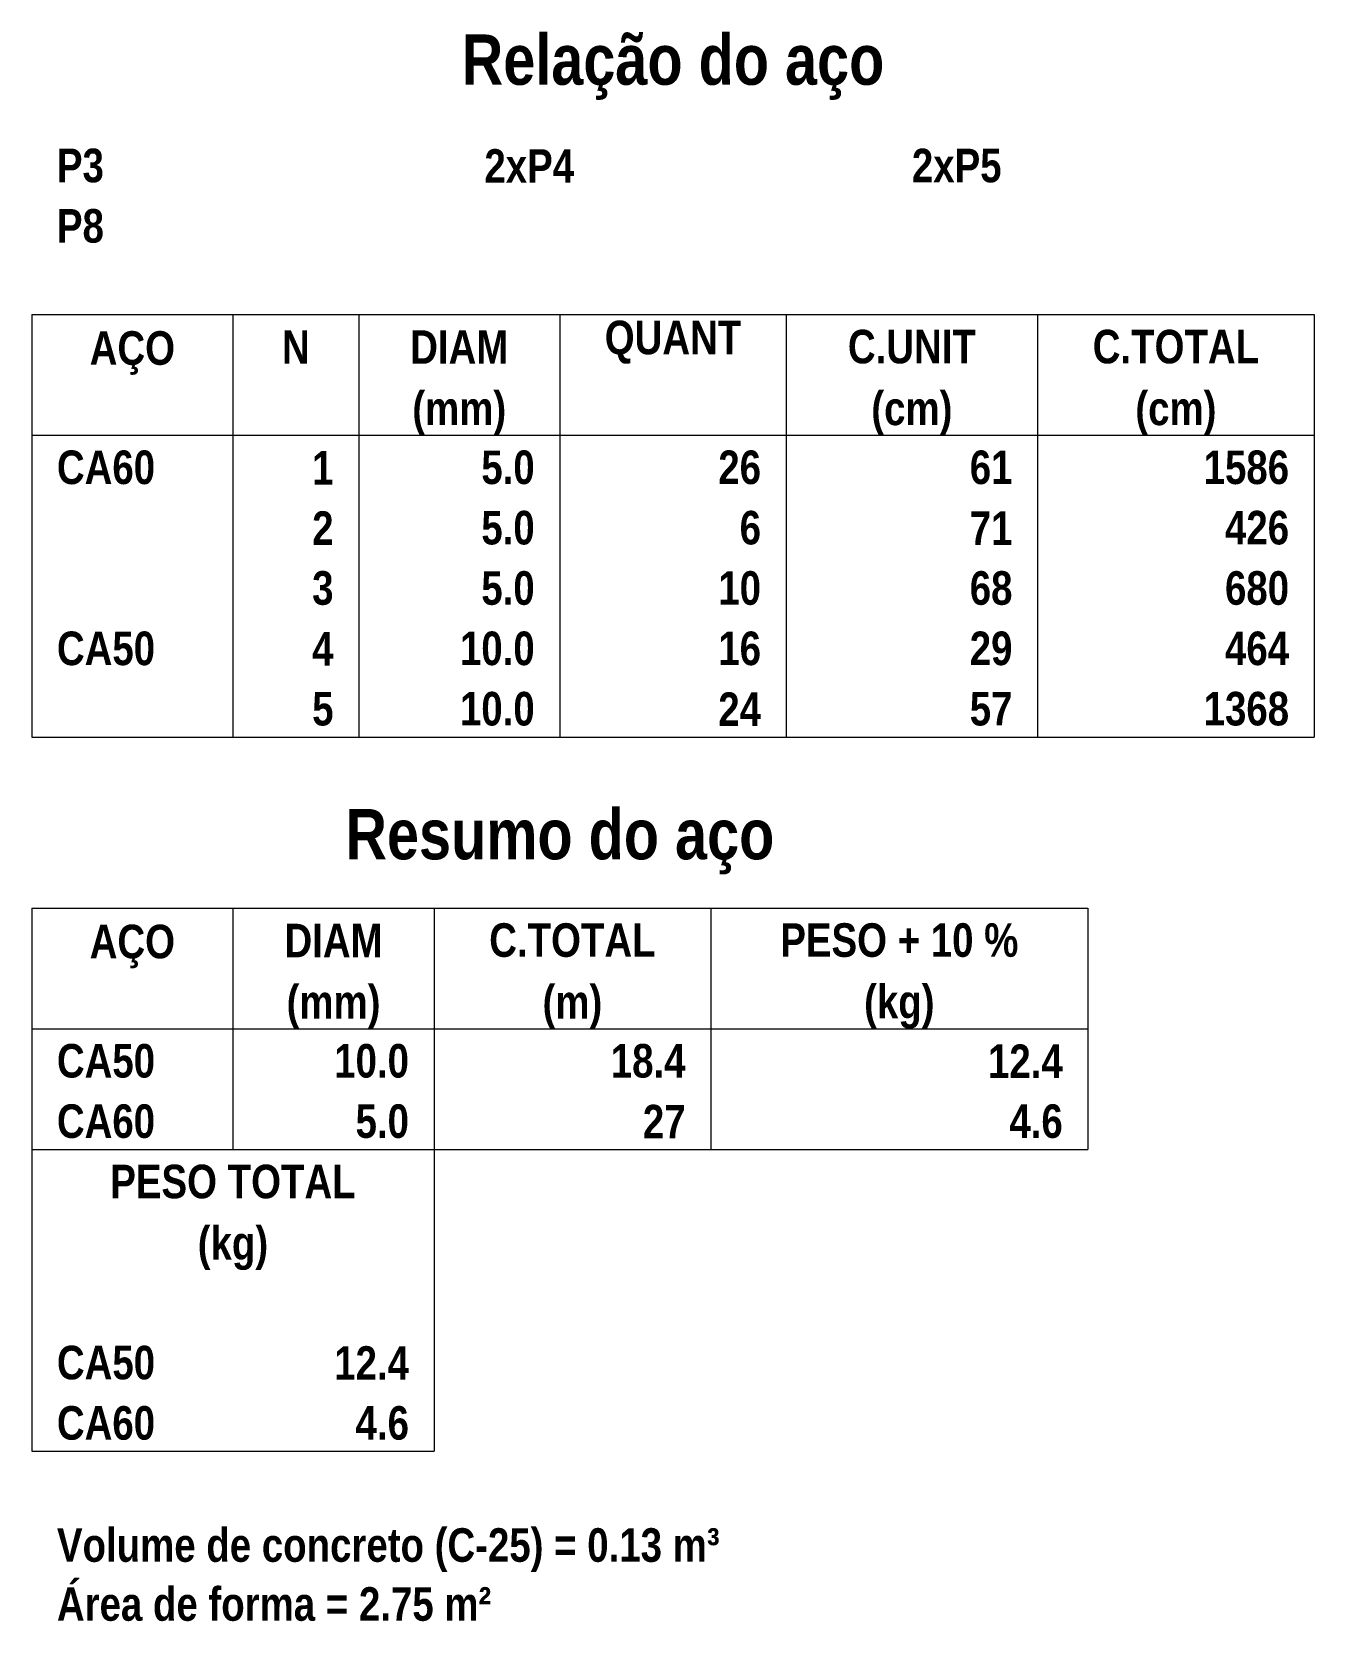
# Model space of a CAD drawing. Header units: millimetres. Extents: x 2249 to 2676, y -663 to -441.
# Drawn here: x 2667.89 to 2675.99, y -552.03 to -541.99 of the extents above; entities that cross this region are included whole.
import ezdxf

# ---------------------------------------------------------------- set-up
doc = ezdxf.new("R2010")
doc.units = ezdxf.units.MM
doc.header["$LTSCALE"] = 0.5
doc.header["$MEASUREMENT"] = 0
doc.layers.add('DT-Relação do aço', color=9, linetype='CONTINUOUS', lineweight=5)
doc.styles.add('ARIAL', font='ARIALNB.TTF')

msp = doc.modelspace()

# ---------------------------------------------------------------- texts
at = {"layer": 'DT-Relação do aço', "color": 7, "line_spacing_factor": 0.9, "style": 'ARIAL'}
for s, insert, char_height, width, attachment_point in [('Relação do aço', (2671.9422, -542.4208), 0.3177, 5.33736, 8), ('P3', (2668.0504, -542.9439), 0.2118, 0.50832, 7), ('2xP4', (2670.7509, -542.9439), 0.2118, 1.01664, 7), ('2xP5', (2673.4513, -542.9439), 0.2118, 1.01664, 7), ('P8', (2668.0504, -543.3252), 0.2118, 0.50832, 7), ('QUANT', (2671.9422, -544.0877), 0.2118, 1.2708, 8), ('AÇO', (2668.527, -544.1576), 0.2118, 0.76248, 8), ('N', (2669.5595, -544.0877), 0.2118, 0.25416, 8), ('DIAM', (2670.592, -544.0877), 0.2118, 1.01664, 8), ('C.UNIT', (2673.4513, -544.0877), 0.2118, 1.52496, 8), ('C.TOTAL', (2675.1192, -544.0877), 0.2118, 1.77912, 8), ('(mm)', (2670.592, -544.5388), 0.2118, 1.01664, 8), ('(cm)', (2673.4513, -544.5388), 0.2118, 1.01664, 8), ('(cm)', (2675.1192, -544.5388), 0.2118, 1.01664, 8), ('CA60', (2668.0504, -544.8501), 0.2118, 1.01664, 7), ('1', (2669.7978, -544.8501), 0.2118, 0.25416, 9), ('5.0', (2671.0686, -544.8501), 0.2118, 0.76248, 9), ('26', (2672.4982, -544.8501), 0.2118, 0.50832, 9), ('61', (2674.0867, -544.8501), 0.2118, 0.50832, 9), ('1586', (2675.8341, -544.8501), 0.2118, 1.01664, 9), ('2', (2669.7978, -545.2314), 0.2118, 0.25416, 9), ('5.0', (2671.0686, -545.2314), 0.2118, 0.76248, 9), ('6', (2672.4982, -545.2314), 0.2118, 0.25416, 9), ('71', (2674.0867, -545.2314), 0.2118, 0.50832, 9), ('426', (2675.8341, -545.2314), 0.2118, 0.76248, 9), ('3', (2669.7978, -545.6126), 0.2118, 0.25416, 9), ('5.0', (2671.0686, -545.6126), 0.2118, 0.76248, 9), ('10', (2672.4982, -545.6126), 0.2118, 0.50832, 9), ('68', (2674.0867, -545.6126), 0.2118, 0.50832, 9), ('680', (2675.8341, -545.6126), 0.2118, 0.76248, 9), ('CA50', (2668.0504, -545.9939), 0.2118, 1.01664, 7), ('4', (2669.7978, -545.9939), 0.2118, 0.25416, 9), ('10.0', (2671.0686, -545.9939), 0.2118, 1.01664, 9), ('16', (2672.4982, -545.9939), 0.2118, 0.50832, 9), ('29', (2674.0867, -545.9939), 0.2118, 0.50832, 9), ('464', (2675.8341, -545.9939), 0.2118, 0.76248, 9), ('5', (2669.7978, -546.3751), 0.2118, 0.25416, 9), ('10.0', (2671.0686, -546.3751), 0.2118, 1.01664, 9), ('24', (2672.4982, -546.3751), 0.2118, 0.50832, 9), ('57', (2674.0867, -546.3751), 0.2118, 0.50832, 9), ('1368', (2675.8341, -546.3751), 0.2118, 1.01664, 9), ('Resumo do aço', (2671.2274, -547.3134), 0.3177, 4.95612, 8), ('AÇO', (2668.527, -547.9064), 0.2118, 0.76248, 8), ('DIAM', (2669.7978, -547.8365), 0.2118, 1.01664, 8), ('C.TOTAL', (2671.3068, -547.8365), 0.2118, 1.77912, 8), ('PESO + 10 %', (2673.3719, -547.8365), 0.2118, 2.79576, 8), ('(mm)', (2669.7978, -548.2877), 0.2118, 1.01664, 8), ('(m)', (2671.3068, -548.2877), 0.2118, 0.76248, 8), ('(kg)', (2673.3719, -548.2877), 0.2118, 1.01664, 8), ('CA50', (2668.0504, -548.599), 0.2118, 1.01664, 7), ('10.0', (2670.2743, -548.599), 0.2118, 1.01664, 9), ('18.4', (2672.0217, -548.599), 0.2118, 1.01664, 9), ('12.4', (2674.4044, -548.599), 0.2118, 1.01664, 9), ('CA60', (2668.0504, -548.9802), 0.2118, 1.01664, 7), ('5.0', (2670.2743, -548.9802), 0.2118, 0.76248, 9), ('27', (2672.0217, -548.9802), 0.2118, 0.50832, 9), ('4.6', (2674.4044, -548.9802), 0.2118, 0.76248, 9), ('PESO TOTAL', (2669.1624, -549.3615), 0.2118, 2.5416, 8), ('(kg)', (2669.1624, -549.8126), 0.2118, 1.01664, 8), ('CA50', (2668.0504, -550.5052), 0.2118, 1.01664, 7), ('12.4', (2670.2743, -550.5052), 0.2118, 1.01664, 9), ('CA60', (2668.0504, -550.8864), 0.2118, 1.01664, 7), ('4.6', (2670.2743, -550.8864), 0.2118, 0.76248, 9), ('Volume de concreto (C-25) = 0.13 m³', (2668.0504, -551.7188), 0.2118, 8.8956, 7), ('Área de forma = 2.75 m²', (2668.0504, -552.0302), 0.2118, 5.84568, 7)]:
    msp.add_mtext(s, dxfattribs=dict(at, insert=insert, char_height=char_height, width=width, attachment_point=attachment_point))

# ---------------------------------------------------------------- linework, layer by layer
at = {"layer": 'DT-Relação do aço', "linetype": 'Continuous'}
for p, q in [((2667.8916, -543.7763), (2675.9929, -543.7763)), ((2667.8916, -543.7763), (2667.8916, -544.5388)), ((2669.1624, -543.7763), (2669.1624, -544.5388)), ((2669.9566, -543.7763), (2669.9566, -544.5388)), ((2671.2274, -543.7763), (2671.2274, -544.5388)), ((2672.6571, -543.7763), (2672.6571, -544.5388)), ((2674.2456, -543.7763), (2674.2456, -544.5388)), ((2675.9929, -543.7763), (2675.9929, -544.5388)), ((2667.8916, -544.5388), (2675.9929, -544.5388)), ((2667.8916, -544.5388), (2667.8916, -546.445)), ((2669.1624, -544.5388), (2669.1624, -546.445)), ((2669.9566, -544.5388), (2669.9566, -546.445)), ((2671.2274, -544.5388), (2671.2274, -546.445)), ((2672.6571, -544.5388), (2672.6571, -546.445)), ((2674.2456, -544.5388), (2674.2456, -546.445)), ((2675.9929, -544.5388), (2675.9929, -546.445)), ((2667.8916, -546.445), (2675.9929, -546.445)), ((2667.8916, -547.5252), (2674.5633, -547.5252)), ((2667.8916, -547.5252), (2667.8916, -548.2877)), ((2669.1624, -547.5252), (2669.1624, -548.2877)), ((2670.4332, -547.5252), (2670.4332, -548.2877)), ((2672.1805, -547.5252), (2672.1805, -548.2877)), ((2674.5633, -547.5252), (2674.5633, -548.2877)), ((2667.8916, -548.2877), (2674.5633, -548.2877)), ((2667.8916, -548.2877), (2667.8916, -549.0501)), ((2669.1624, -548.2877), (2669.1624, -549.0501)), ((2670.4332, -548.2877), (2670.4332, -549.0501)), ((2672.1805, -548.2877), (2672.1805, -549.0501)), ((2674.5633, -548.2877), (2674.5633, -549.0501)), ((2667.8916, -549.0501), (2674.5633, -549.0501)), ((2667.8916, -549.0501), (2667.8916, -550.1939)), ((2670.4332, -549.0501), (2670.4332, -550.1939)), ((2667.8916, -550.1939), (2667.8916, -550.9563)), ((2670.4332, -550.1939), (2670.4332, -550.9563)), ((2667.8916, -550.9563), (2670.4332, -550.9563))]:
    msp.add_line(p, q, dxfattribs=at)

msp.set_redraw_order([(e.dxf.handle, doc.entitydb.next_handle()) for e in msp.query("TEXT MTEXT ATTDEF DIMENSION ARC_DIMENSION")])  # texts and dimensions are drawn at this point

doc.saveas('drawing.dxf')
